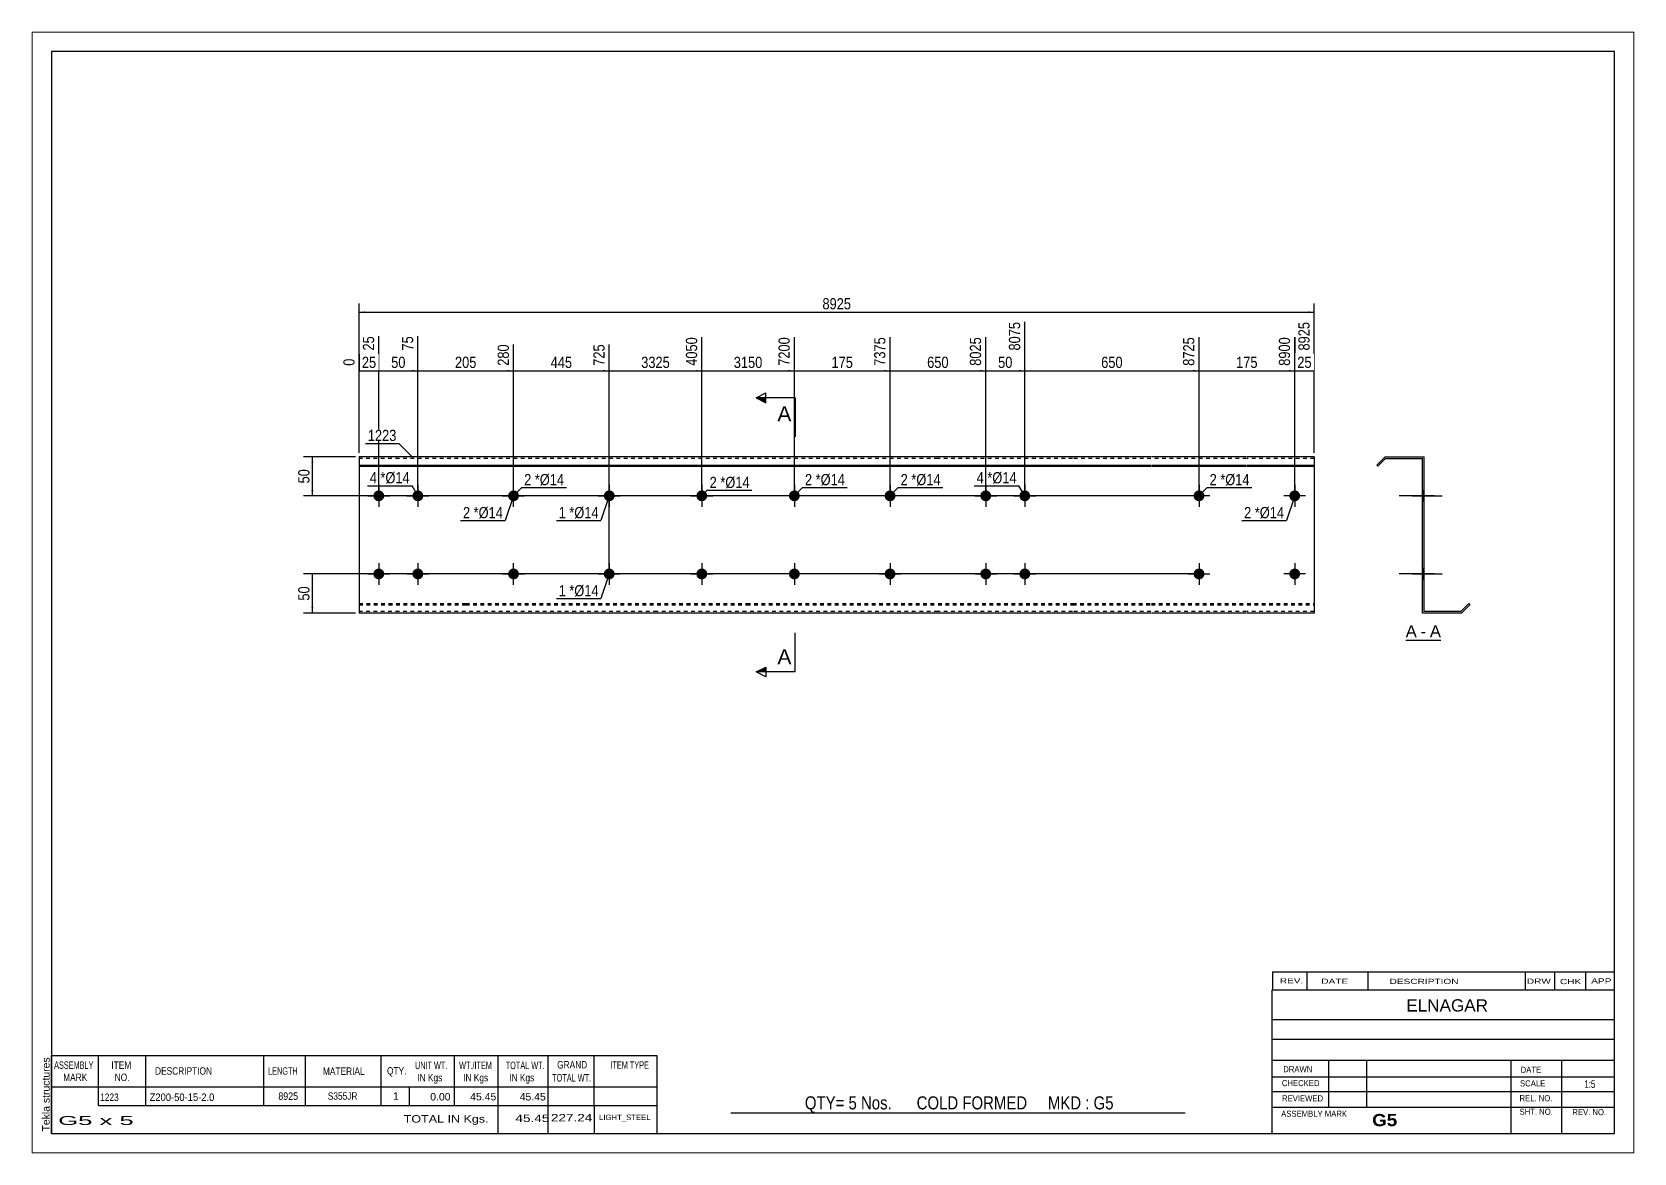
# Paper-space layout 'Layout1' of a CAD drawing. Header units: millimetres. Extents: x 0 to 410, y 0 to 287.
# The model-space entities are those that its viewports show. They can reach past a viewport. Long polylines and large blocks are cut down to what shows.
import ezdxf

# ---------------------------------------------------------------- set-up
doc = ezdxf.new("R2010")
doc.units = ezdxf.units.MM
doc.linetypes.add('DXK_LINE_DOT1', pattern=[1.8814, 0.9407, -0.9407])
doc.layers.add('Viewport layer', color=7, linetype='Continuous', plot=False)
doc.styles.add('Arial', font='ARIAL.TTF', dxfattribs={"height": 0.2})
doc.styles.add('Arial Bold', font='ARIALBD.TTF', dxfattribs={"height": 0.2})
doc.styles.add('Arial Narrow', font='ARIALN.TTF', dxfattribs={"height": 0.2})

# ---------------------------------------------------------------- blocks, each defined once
blk = doc.blocks.new('Unknown-629087593-1718')
at = {"color": 5, "linetype": 'Continuous'}
for p, q in [((321.25, 123.75), (-78.75, 123.75)), ((-78.75, 123.75), (-78.75, -153.25)), ((321.25, -153.25), (321.25, 123.75)), ((-78.75, -153.25), (321.25, -153.25))]:
    blk.add_line(p, q, dxfattribs=at)
at = {"color": 174, "linetype": 'Continuous', "style": 'Arial'}
blk.add_text('Tekla structures', height=1.9102, rotation=90, dxfattribs=at).set_placement((-79.25, -152.75))
blk = doc.blocks.new('Unknown-629087593-12 - 1238')
at = {"color": 7, "linetype": 'Continuous'}
blk.add_line((267.82, -26.95), (276.85, -26.95), dxfattribs=at)
at = {"color": 0, "linetype": 'Continuous'}
blk.add_wipeout([(270.67, -26.2), (270.67, -23), (267.82, -23), (267.82, -26.2)], dxfattribs=at)
blk.add_wipeout([(273.05, -26.2), (273.05, -23), (271.63, -23), (271.63, -26.2)], dxfattribs=at)
at = {"color": 96, "linetype": 'Continuous', "style": 'Arial'}
blk.add_text('A', height=3.06, dxfattribs=at).set_placement((267.82, -26.2))
at = {"color": 0, "linetype": 'Continuous'}
blk.add_wipeout([(276.85, -26.2), (276.85, -23), (274.01, -23), (274.01, -26.2)], dxfattribs=at)
at = {"color": 96, "linetype": 'Continuous', "style": 'Arial'}
for s, p in [('A', (274.01, -26.2)), ('-', (271.63, -26.2))]:
    blk.add_text(s, height=3.06, dxfattribs=at).set_placement(p)
blk = doc.blocks.new('Bolt-629087593-1223 - 1203')
at = {"linetype": 'Continuous'}
blk.add_hatch(color=3, dxfattribs=at).paths.add_polyline_path([(216.33, -10, -1), (213.53, -10, -1)])
at = {"color": 3, "linetype": 'Continuous'}
for p, q in [((214.93, -7.2), (214.93, -12.8)), ((212.13, -10), (217.73, -10))]:
    blk.add_line(p, q, dxfattribs=at)
blk = doc.blocks.new('Part-629087593-1218 - 1203')
at = {"color": 2, "linetype": 'Continuous'}
for p, q in [((0, 20), (0, -20)), ((27.19, 20), (0, 20)), ((0, 17.88), (27.19, 17.88)), ((0, 17.6), (27.19, 17.6)), ((51.68, 20), (27.29, 20)), ((27.29, 17.88), (51.68, 17.88)), ((27.29, 17.6), (51.68, 17.6)), ((76.17, 20), (51.78, 20)), ((51.78, 17.88), (76.17, 17.88)), ((51.78, 17.6), (76.17, 17.6)), ((99.07, 20), (76.27, 20)), ((76.27, 17.88), (99.07, 17.88)), ((76.27, 17.6), (99.07, 17.6)), ((123.56, 20), (99.17, 20)), ((99.17, 17.88), (123.56, 17.88)), ((99.17, 17.6), (123.56, 17.6)), ((148.05, 20), (123.66, 20)), ((123.66, 17.88), (148.05, 17.88)), ((123.66, 17.6), (148.05, 17.6)), ((182.53, 20), (148.15, 20)), ((148.15, 17.88), (182.53, 17.88)), ((148.15, 17.6), (182.53, 17.6)), ((202.63, 20), (182.63, 20)), ((182.63, 17.88), (202.63, 17.88)), ((182.63, 17.6), (202.63, 17.6)), ((227.12, 20), (202.73, 20)), ((202.73, 17.88), (227.12, 17.88)), ((202.73, 17.6), (227.12, 17.6)), ((244.42, 20), (227.22, 20)), ((227.22, 17.88), (244.42, 17.88)), ((227.22, 17.6), (244.42, 17.6)), ((244.42, 20), (244.42, -20)), ((27.19, -20), (0, -20)), ((51.68, -20), (27.29, -20)), ((76.17, -20), (51.78, -20)), ((99.07, -20), (76.27, -20)), ((123.56, -20), (99.17, -20)), ((148.05, -20), (123.66, -20)), ((182.53, -20), (148.15, -20)), ((202.63, -20), (182.63, -20)), ((227.12, -20), (202.73, -20)), ((244.42, -20), (227.22, -20))]:
    blk.add_line(p, q, dxfattribs=at)
at = {"color": 7, "linetype": 'DXK_LINE_DOT1'}
for p, q in [((27.19, 19.6), (0, 19.6)), ((51.68, 19.6), (27.29, 19.6)), ((76.17, 19.6), (51.78, 19.6)), ((99.07, 19.6), (76.27, 19.6)), ((123.56, 19.6), (99.17, 19.6)), ((148.05, 19.6), (123.66, 19.6)), ((182.53, 19.6), (148.15, 19.6)), ((202.63, 19.6), (182.63, 19.6)), ((227.12, 19.6), (202.73, 19.6)), ((244.42, 19.6), (227.22, 19.6)), ((0, -17.6), (27.19, -17.6)), ((0, -17.88), (27.19, -17.88)), ((27.19, -19.6), (0, -19.6)), ((27.29, -17.6), (51.68, -17.6)), ((27.29, -17.88), (51.68, -17.88)), ((51.68, -19.6), (27.29, -19.6)), ((51.78, -17.6), (76.17, -17.6)), ((51.78, -17.88), (76.17, -17.88)), ((76.17, -19.6), (51.78, -19.6)), ((76.27, -17.6), (99.07, -17.6)), ((76.27, -17.88), (99.07, -17.88)), ((99.07, -19.6), (76.27, -19.6)), ((99.17, -17.6), (123.56, -17.6)), ((99.17, -17.88), (123.56, -17.88)), ((123.56, -19.6), (99.17, -19.6)), ((123.66, -17.6), (148.05, -17.6)), ((123.66, -17.88), (148.05, -17.88)), ((148.05, -19.6), (123.66, -19.6)), ((148.15, -17.6), (182.53, -17.6)), ((148.15, -17.88), (182.53, -17.88)), ((182.53, -19.6), (148.15, -19.6)), ((182.63, -17.6), (202.63, -17.6)), ((182.63, -17.88), (202.63, -17.88)), ((202.63, -19.6), (182.63, -19.6)), ((202.73, -17.6), (227.12, -17.6)), ((202.73, -17.88), (227.12, -17.88)), ((227.12, -19.6), (202.73, -19.6)), ((227.22, -17.6), (244.42, -17.6)), ((227.22, -17.88), (244.42, -17.88)), ((244.42, -19.6), (227.22, -19.6))]:
    blk.add_line(p, q, dxfattribs=at)
blk = doc.blocks.new('Bolt-629087593-1219 - 1203')
at = {"linetype": 'Continuous'}
for points in [[(112.76, 10, -1), (109.96, 10, -1)], [(112.76, -10, -1), (109.96, -10, -1)]]:
    blk.add_hatch(color=3, dxfattribs=at).paths.add_polyline_path(points)
at = {"color": 3, "linetype": 'Continuous'}
for p, q in [((111.36, 12.8), (111.36, 7.2)), ((114.16, 10), (108.56, 10)), ((111.36, -7.2), (111.36, -12.8)), ((114.16, -10), (108.56, -10))]:
    blk.add_line(p, q, dxfattribs=at)
blk = doc.blocks.new('Bolt-629087593-1220 - 1203')
at = {"linetype": 'Continuous'}
for points in [[(240.82, 10, -1), (238.02, 10, -1)], [(240.82, -10, -1), (238.02, -10, -1)]]:
    blk.add_hatch(color=3, dxfattribs=at).paths.add_polyline_path(points)
at = {"color": 3, "linetype": 'Continuous'}
for p, q in [((239.42, 12.8), (239.42, 7.2)), ((242.22, 10), (236.62, 10)), ((239.42, -7.2), (239.42, -12.8)), ((242.22, -10), (236.62, -10))]:
    blk.add_line(p, q, dxfattribs=at)
blk = doc.blocks.new('Bolt-629087593-1221 - 1203')
at = {"linetype": 'Continuous'}
for points in [[(161.74, 10, -1), (158.94, 10, -1)], [(171.74, 10, -1), (168.94, 10, -1)], [(161.74, -10, -1), (158.94, -10, -1)], [(171.74, -10, -1), (168.94, -10, -1)]]:
    blk.add_hatch(color=3, dxfattribs=at).paths.add_polyline_path(points)
at = {"color": 3, "linetype": 'Continuous'}
for p, q in [((160.34, 12.8), (160.34, 7.2)), ((170.34, 12.8), (170.34, 7.2)), ((157.54, 10), (163.14, 10)), ((167.54, 10), (173.14, 10)), ((160.34, -7.2), (160.34, -12.8)), ((170.34, -7.2), (170.34, -12.8)), ((157.54, -10), (163.14, -10)), ((167.54, -10), (173.14, -10))]:
    blk.add_line(p, q, dxfattribs=at)
blk = doc.blocks.new('Bolt-629087593-1222 - 1203')
at = {"linetype": 'Continuous'}
blk.add_hatch(color=3, dxfattribs=at).paths.add_polyline_path([(137.25, -10, -1), (134.45, -10, -1)])
at = {"color": 3, "linetype": 'Continuous'}
for p, q in [((135.85, -7.2), (135.85, -12.8)), ((133.05, -10), (138.65, -10))]:
    blk.add_line(p, q, dxfattribs=at)
blk = doc.blocks.new('Bolt-629087593-1224 - 1203')
at = {"linetype": 'Continuous'}
blk.add_hatch(color=3, dxfattribs=at).paths.add_polyline_path([(216.33, 10, -1), (213.53, 10, -1)])
at = {"color": 3, "linetype": 'Continuous'}
for p, q in [((214.93, 12.8), (214.93, 7.2)), ((217.73, 10), (212.13, 10))]:
    blk.add_line(p, q, dxfattribs=at)
blk = doc.blocks.new('Bolt-629087593-1225 - 1203')
at = {"linetype": 'Continuous'}
blk.add_hatch(color=3, dxfattribs=at).paths.add_polyline_path([(137.25, 10, -1), (134.45, 10, -1)])
at = {"color": 3, "linetype": 'Continuous'}
for p, q in [((135.85, 12.8), (135.85, 7.2)), ((138.65, 10), (133.05, 10))]:
    blk.add_line(p, q, dxfattribs=at)
blk = doc.blocks.new('Bolt-629087593-1226 - 1203')
at = {"linetype": 'Continuous'}
for points in [[(89.07, 10, -1), (86.27, 10, -1)], [(89.07, -10, -1), (86.27, -10, -1)]]:
    blk.add_hatch(color=3, dxfattribs=at).paths.add_polyline_path(points)
at = {"color": 3, "linetype": 'Continuous'}
for p, q in [((87.67, 12.8), (87.67, 7.2)), ((84.87, 10), (90.47, 10)), ((87.67, -7.2), (87.67, -12.8)), ((84.87, -10), (90.47, -10))]:
    blk.add_line(p, q, dxfattribs=at)
blk = doc.blocks.new('Bolt-629087593-1227 - 1203')
at = {"linetype": 'Continuous'}
for points in [[(6.4, 10, -1), (3.6, 10, -1)], [(16.4, 10, -1), (13.6, 10, -1)], [(6.4, -10, -1), (3.6, -10, -1)], [(16.4, -10, -1), (13.6, -10, -1)]]:
    blk.add_hatch(color=3, dxfattribs=at).paths.add_polyline_path(points)
at = {"color": 3, "linetype": 'Continuous'}
for p, q in [((5, 12.8), (5, 7.2)), ((15, 12.8), (15, 7.2)), ((2.2, 10), (7.8, 10)), ((12.2, 10), (17.8, 10)), ((5, -7.2), (5, -12.8)), ((15, -7.2), (15, -12.8)), ((2.2, -10), (7.8, -10)), ((12.2, -10), (17.8, -10))]:
    blk.add_line(p, q, dxfattribs=at)
blk = doc.blocks.new('Bolt-629087593-1228 - 1203')
at = {"linetype": 'Continuous'}
blk.add_hatch(color=3, dxfattribs=at).paths.add_polyline_path([(65.38, -10, -1), (62.58, -10, -1)])
at = {"color": 3, "linetype": 'Continuous'}
for p, q in [((63.98, -7.2), (63.98, -12.8)), ((61.18, -10), (66.78, -10))]:
    blk.add_line(p, q, dxfattribs=at)
blk = doc.blocks.new('Bolt-629087593-1229 - 1203')
at = {"linetype": 'Continuous'}
for points in [[(38.09, 10, -1), (40.89, 10, -1)], [(38.09, -10, -1), (40.89, -10, -1)]]:
    blk.add_hatch(color=3, dxfattribs=at).paths.add_polyline_path(points)
at = {"color": 3, "linetype": 'Continuous'}
for p, q in [((39.49, 7.2), (39.49, 12.8)), ((36.69, 10), (42.29, 10)), ((39.49, -12.8), (39.49, -7.2)), ((36.69, -10), (42.29, -10))]:
    blk.add_line(p, q, dxfattribs=at)
blk = doc.blocks.new('Bolt-629087593-1230 - 1203')
at = {"linetype": 'Continuous'}
blk.add_hatch(color=3, dxfattribs=at).paths.add_polyline_path([(65.38, 10, -1), (62.58, 10, -1)])
at = {"color": 3, "linetype": 'Continuous'}
for p, q in [((63.98, 12.8), (63.98, 7.2)), ((61.18, 10), (66.78, 10))]:
    blk.add_line(p, q, dxfattribs=at)
blk = doc.blocks.new('Bolt-629087593-1231 - 1203')
at = {"linetype": 'Continuous'}
for points in [[(38.09, 10, -1), (40.89, 10, -1)], [(38.09, -10, -1), (40.89, -10, -1)]]:
    blk.add_hatch(color=3, dxfattribs=at).paths.add_polyline_path(points)
at = {"color": 3, "linetype": 'Continuous'}
for p, q in [((39.49, 7.2), (39.49, 12.8)), ((36.69, 10), (42.29, 10)), ((39.49, -12.8), (39.49, -7.2)), ((36.69, -10), (42.29, -10))]:
    blk.add_line(p, q, dxfattribs=at)
blk = doc.blocks.new('Part-629087593-1240 - 1238')
at = {"color": 2, "linetype": 'Continuous'}
for p, q in [((262.54, 20), (260.42, 17.88)), ((260.42, 17.88), (260.7, 17.6)), ((260.7, 17.6), (262.7, 19.6)), ((262.54, 20), (272.54, 20)), ((262.7, 19.6), (272.14, 19.6)), ((272.14, -20), (272.14, 19.6)), ((272.54, -19.6), (272.54, 20)), ((282.14, -20), (272.14, -20)), ((281.97, -19.6), (272.54, -19.6)), ((281.97, -19.6), (283.97, -17.6)), ((284.26, -17.88), (282.14, -20)), ((283.97, -17.6), (284.26, -17.88))]:
    blk.add_line(p, q, dxfattribs=at)
blk = doc.blocks.new('Bolt-629087593-1241 - 1238')
at = {"linetype": 'Continuous'}
for points in [[(272.54, 8.6), (272.54, 11.4), (272.14, 11.4), (272.14, 8.6)], [(272.54, -11.4), (272.54, -8.6), (272.14, -8.6), (272.14, -11.4)]]:
    blk.add_hatch(color=3, dxfattribs=at).paths.add_polyline_path(points)
at = {"color": 3, "linetype": 'Continuous'}
for p, q in [((274.14, 10), (267.54, 10)), ((272.54, 11.4), (272.14, 11.4)), ((272.54, 8.6), (272.14, 8.6)), ((274.14, -10), (267.54, -10)), ((272.54, -8.6), (272.14, -8.6)), ((272.54, -11.4), (272.14, -11.4))]:
    blk.add_line(p, q, dxfattribs=at)
blk = doc.blocks.new('Bolt-629087593-1242 - 1238')
at = {"linetype": 'Continuous'}
for points in [[(272.54, 8.6), (272.54, 11.4), (272.14, 11.4), (272.14, 8.6)], [(272.54, -11.4), (272.54, -8.6), (272.14, -8.6), (272.14, -11.4)]]:
    blk.add_hatch(color=3, dxfattribs=at).paths.add_polyline_path(points)
at = {"color": 3, "linetype": 'Continuous'}
for p, q in [((274.14, 10), (267.54, 10)), ((272.54, 11.4), (272.14, 11.4)), ((272.54, 8.6), (272.14, 8.6)), ((274.14, -10), (267.54, -10)), ((272.54, -8.6), (272.14, -8.6)), ((272.54, -11.4), (272.14, -11.4))]:
    blk.add_line(p, q, dxfattribs=at)
blk = doc.blocks.new('Bolt-629087593-1243 - 1238')
at = {"linetype": 'Continuous'}
for points in [[(272.54, 8.6), (272.54, 11.4), (272.14, 11.4), (272.14, 8.6)], [(272.54, 8.6), (272.54, 11.4), (272.14, 11.4), (272.14, 8.6)], [(272.54, -11.4), (272.54, -8.6), (272.14, -8.6), (272.14, -11.4)], [(272.54, -11.4), (272.54, -8.6), (272.14, -8.6), (272.14, -11.4)]]:
    blk.add_hatch(color=3, dxfattribs=at).paths.add_polyline_path(points)
at = {"color": 3, "linetype": 'Continuous'}
for p, q in [((269.54, 10), (277.14, 10)), ((269.54, 10), (277.14, 10)), ((272.14, 11.4), (272.54, 11.4)), ((272.14, 11.4), (272.54, 11.4)), ((272.14, 8.6), (272.54, 8.6)), ((272.14, 8.6), (272.54, 8.6)), ((269.54, -10), (277.14, -10)), ((269.54, -10), (277.14, -10)), ((272.14, -8.6), (272.54, -8.6)), ((272.14, -8.6), (272.54, -8.6)), ((272.14, -11.4), (272.54, -11.4)), ((272.14, -11.4), (272.54, -11.4))]:
    blk.add_line(p, q, dxfattribs=at)
blk = doc.blocks.new('Bolt-629087593-1244 - 1238')
at = {"linetype": 'Continuous'}
blk.add_hatch(color=3, dxfattribs=at).paths.add_polyline_path([(272.54, -11.4), (272.54, -8.6), (272.14, -8.6), (272.14, -11.4)])
at = {"color": 3, "linetype": 'Continuous'}
for p, q in [((270.24, -10), (276.84, -10)), ((272.14, -8.6), (272.54, -8.6)), ((272.14, -11.4), (272.54, -11.4))]:
    blk.add_line(p, q, dxfattribs=at)
blk = doc.blocks.new('Bolt-629087593-1245 - 1238')
at = {"linetype": 'Continuous'}
blk.add_hatch(color=3, dxfattribs=at).paths.add_polyline_path([(272.54, -11.4), (272.54, -8.6), (272.14, -8.6), (272.14, -11.4)])
at = {"color": 3, "linetype": 'Continuous'}
for p, q in [((270.24, -10), (276.84, -10)), ((272.14, -8.6), (272.54, -8.6)), ((272.14, -11.4), (272.54, -11.4))]:
    blk.add_line(p, q, dxfattribs=at)
blk = doc.blocks.new('Bolt-629087593-1246 - 1238')
at = {"linetype": 'Continuous'}
blk.add_hatch(color=3, dxfattribs=at).paths.add_polyline_path([(272.54, 8.6), (272.54, 11.4), (272.14, 11.4), (272.14, 8.6)])
at = {"color": 3, "linetype": 'Continuous'}
for p, q in [((274.14, 10), (267.54, 10)), ((272.54, 11.4), (272.14, 11.4)), ((272.54, 8.6), (272.14, 8.6))]:
    blk.add_line(p, q, dxfattribs=at)
blk = doc.blocks.new('Bolt-629087593-1247 - 1238')
at = {"linetype": 'Continuous'}
blk.add_hatch(color=3, dxfattribs=at).paths.add_polyline_path([(272.54, 8.6), (272.54, 11.4), (272.14, 11.4), (272.14, 8.6)])
at = {"color": 3, "linetype": 'Continuous'}
for p, q in [((274.14, 10), (267.54, 10)), ((272.54, 11.4), (272.14, 11.4)), ((272.54, 8.6), (272.14, 8.6))]:
    blk.add_line(p, q, dxfattribs=at)
blk = doc.blocks.new('Bolt-629087593-1248 - 1238')
at = {"linetype": 'Continuous'}
for points in [[(272.54, 8.6), (272.54, 11.4), (272.14, 11.4), (272.14, 8.6)], [(272.54, -11.4), (272.54, -8.6), (272.14, -8.6), (272.14, -11.4)]]:
    blk.add_hatch(color=3, dxfattribs=at).paths.add_polyline_path(points)
at = {"color": 3, "linetype": 'Continuous'}
for p, q in [((272.14, 11.4), (272.54, 11.4)), ((272.14, 10), (276.54, 10)), ((272.14, 8.6), (272.54, 8.6)), ((272.14, -8.6), (272.54, -8.6)), ((272.14, -10), (276.54, -10)), ((272.14, -11.4), (272.54, -11.4))]:
    blk.add_line(p, q, dxfattribs=at)
blk = doc.blocks.new('Bolt-629087593-1249 - 1238')
at = {"linetype": 'Continuous'}
for points in [[(272.54, 8.6), (272.54, 11.4), (272.14, 11.4), (272.14, 8.6)], [(272.54, 8.6), (272.54, 11.4), (272.14, 11.4), (272.14, 8.6)], [(272.54, -11.4), (272.54, -8.6), (272.14, -8.6), (272.14, -11.4)], [(272.54, -11.4), (272.54, -8.6), (272.14, -8.6), (272.14, -11.4)]]:
    blk.add_hatch(color=3, dxfattribs=at).paths.add_polyline_path(points)
at = {"color": 3, "linetype": 'Continuous'}
for p, q in [((269.54, 10), (277.14, 10)), ((269.54, 10), (277.14, 10)), ((272.14, 11.4), (272.54, 11.4)), ((272.14, 11.4), (272.54, 11.4)), ((272.14, 8.6), (272.54, 8.6)), ((272.14, 8.6), (272.54, 8.6)), ((269.54, -10), (277.14, -10)), ((269.54, -10), (277.14, -10)), ((272.14, -8.6), (272.54, -8.6)), ((272.14, -8.6), (272.54, -8.6)), ((272.14, -11.4), (272.54, -11.4)), ((272.14, -11.4), (272.54, -11.4))]:
    blk.add_line(p, q, dxfattribs=at)
blk = doc.blocks.new('Bolt-629087593-1250 - 1238')
at = {"linetype": 'Continuous'}
blk.add_hatch(color=3, dxfattribs=at).paths.add_polyline_path([(272.54, -11.4), (272.54, -8.6), (272.14, -8.6), (272.14, -11.4)])
at = {"color": 3, "linetype": 'Continuous'}
for p, q in [((270.24, -10), (276.84, -10)), ((272.14, -8.6), (272.54, -8.6)), ((272.14, -11.4), (272.54, -11.4))]:
    blk.add_line(p, q, dxfattribs=at)
blk = doc.blocks.new('Bolt-629087593-1251 - 1238')
at = {"linetype": 'Continuous'}
for points in [[(272.14, 11.4), (272.14, 8.6), (272.54, 8.6), (272.54, 11.4)], [(272.14, -8.6), (272.14, -11.4), (272.54, -11.4), (272.54, -8.6)]]:
    blk.add_hatch(color=3, dxfattribs=at).paths.add_polyline_path(points)
at = {"color": 3, "linetype": 'Continuous'}
for p, q in [((275.14, 10), (267.54, 10)), ((272.54, 11.4), (272.14, 11.4)), ((272.54, 8.6), (272.14, 8.6)), ((275.14, -10), (267.54, -10)), ((272.54, -8.6), (272.14, -8.6)), ((272.54, -11.4), (272.14, -11.4))]:
    blk.add_line(p, q, dxfattribs=at)
blk = doc.blocks.new('Bolt-629087593-1252 - 1238')
at = {"linetype": 'Continuous'}
blk.add_hatch(color=3, dxfattribs=at).paths.add_polyline_path([(272.54, 8.6), (272.54, 11.4), (272.14, 11.4), (272.14, 8.6)])
at = {"color": 3, "linetype": 'Continuous'}
for p, q in [((270.54, 10), (277.14, 10)), ((272.14, 11.4), (272.54, 11.4)), ((272.14, 8.6), (272.54, 8.6))]:
    blk.add_line(p, q, dxfattribs=at)
blk = doc.blocks.new('Bolt-629087593-1253 - 1238')
at = {"linetype": 'Continuous'}
for points in [[(272.14, 11.4), (272.14, 8.6), (272.54, 8.6), (272.54, 11.4)], [(272.14, -8.6), (272.14, -11.4), (272.54, -11.4), (272.54, -8.6)]]:
    blk.add_hatch(color=3, dxfattribs=at).paths.add_polyline_path(points)
at = {"color": 3, "linetype": 'Continuous'}
for p, q in [((273.74, 10), (266.14, 10)), ((272.54, 11.4), (272.14, 11.4)), ((272.54, 8.6), (272.14, 8.6)), ((273.74, -10), (266.14, -10)), ((272.54, -8.6), (272.14, -8.6)), ((272.54, -11.4), (272.14, -11.4))]:
    blk.add_line(p, q, dxfattribs=at)
blk = doc.blocks.new('StraightDimension-629087593-1279 - 1203')
at = {"linetype": 'Continuous'}
blk.add_hatch(color=7, dxfattribs=at).paths.add_polyline_path([(13.5, 42.25), (15, 42), (13.5, 41.75)])
at = {"color": 7, "linetype": 'Continuous'}
for p, q in [((5, 11), (5, 50.86)), ((15, 11), (15, 50.86)), ((5, 42), (15, 42))]:
    blk.add_line(p, q, dxfattribs=at)
at = {"color": 0}
blk.add_wipeout([(12.43, 42.15), (12.43, 46.35), (7.57, 46.35), (7.57, 42.15)], dxfattribs=at)
at = {"color": 0, "linetype": 'Continuous'}
blk.add_wipeout([(14.4, 51.46), (10.2, 51.46), (10.2, 46.6), (14.4, 46.6)], dxfattribs=at)
at = {"color": 3, "linetype": 'Continuous', "style": 'Arial Narrow'}
blk.add_text('75', height=2.863, rotation=90.0002, dxfattribs=at).set_placement((13.8, 47.2))
at = {"color": 3, "style": 'Arial Narrow'}
blk.add_text('50', height=2.863, dxfattribs=at).set_placement((8.17, 42.75))
blk = doc.blocks.new('StraightDimension-629087593-1280 - 1203')
at = {"linetype": 'Continuous'}
blk.add_hatch(color=7, dxfattribs=at).paths.add_polyline_path([(3.5, 42.25), (5, 42), (3.5, 41.75)])
at = {"color": 7, "linetype": 'Continuous'}
for p, q in [((5, 11), (5, 50.86)), ((0, 21), (0, 45.13)), ((0, 42), (5, 42))]:
    blk.add_line(p, q, dxfattribs=at)
at = {"color": 0}
blk.add_wipeout([(4.93, 42.15), (4.93, 46.35), (0.07, 46.35), (0.07, 42.15)], dxfattribs=at)
at = {"color": 0, "linetype": 'Continuous'}
blk.add_wipeout([(4.4, 51.46), (0.2, 51.46), (0.2, 46.6), (4.4, 46.6)], dxfattribs=at)
blk.add_wipeout([(-0.6, 45.73), (-4.8, 45.73), (-4.8, 42.7), (-0.6, 42.7)], dxfattribs=at)
at = {"color": 3, "linetype": 'Continuous', "style": 'Arial Narrow'}
for s, height, p in [('25', 2.863, (3.8, 47.2)), ('0', 2.86, (-1.2, 43.3))]:
    blk.add_text(s, height=height, rotation=90.0002, dxfattribs=at).set_placement(p)
at = {"color": 3, "style": 'Arial Narrow'}
blk.add_text('25', height=2.863, dxfattribs=at).set_placement((0.67, 42.75))
blk = doc.blocks.new('StraightDimension-629087593-1354 - 1203')
at = {"linetype": 'Continuous'}
for points in [[(1.5, 56.75), (0, 57), (1.5, 57.25)], [(242.92, 57.25), (244.42, 57), (242.92, 56.75)]]:
    blk.add_hatch(color=7, dxfattribs=at).paths.add_polyline_path(points)
at = {"color": 7, "linetype": 'Continuous'}
for p, q in [((0, 21), (0, 59.25)), ((244.42, 21), (244.42, 59.25)), ((0, 57), (244.42, 57))]:
    blk.add_line(p, q, dxfattribs=at)
at = {"color": 0}
blk.add_wipeout([(126.46, 57.15), (126.46, 61.35), (117.95, 61.35), (117.95, 57.15)], dxfattribs=at)
at = {"color": 3, "style": 'Arial Narrow'}
blk.add_text('8925', height=2.863, dxfattribs=at).set_placement((118.55, 57.75))
blk = doc.blocks.new('StraightDimension-629087593-1271 - 1203')
at = {"linetype": 'Continuous'}
blk.add_hatch(color=7, dxfattribs=at).paths.add_polyline_path([(213.43, 42.25), (214.93, 42), (213.43, 41.75)])
at = {"color": 7, "linetype": 'Continuous'}
for p, q in [((170.34, 11), (170.34, 54.51)), ((214.93, 11), (214.93, 50.61)), ((170.34, 42), (214.93, 42))]:
    blk.add_line(p, q, dxfattribs=at)
at = {"color": 0, "linetype": 'Continuous'}
blk.add_wipeout([(214.33, 51.21), (210.13, 51.21), (210.13, 42.7), (214.33, 42.7)], dxfattribs=at)
at = {"color": 0}
blk.add_wipeout([(195.98, 42.15), (195.98, 46.35), (189.29, 46.35), (189.29, 42.15)], dxfattribs=at)
at = {"color": 3, "linetype": 'Continuous', "style": 'Arial Narrow'}
blk.add_text('8725', height=2.863, rotation=90.0002, dxfattribs=at).set_placement((213.73, 43.3))
at = {"color": 3, "style": 'Arial Narrow'}
blk.add_text('650', height=2.863, dxfattribs=at).set_placement((189.89, 42.75))
blk = doc.blocks.new('StraightDimension-629087593-1326 - 1203')
at = {"linetype": 'Continuous'}
for points in [[(-12.25, 18.5), (-12, 20), (-11.75, 18.5)], [(-11.75, 11.5), (-12, 10), (-12.25, 11.5)]]:
    blk.add_hatch(color=7, dxfattribs=at).paths.add_polyline_path(points)
at = {"color": 7, "linetype": 'Continuous'}
for p, q in [((-1, 20), (-14.25, 20)), ((-12, 10), (-12, 20)), ((213.93, 10), (-14.25, 10))]:
    blk.add_line(p, q, dxfattribs=at)
at = {"color": 0}
blk.add_wipeout([(-12.15, 17.43), (-16.35, 17.43), (-16.35, 12.57), (-12.15, 12.57)], dxfattribs=at)
at = {"color": 3, "style": 'Arial Narrow'}
blk.add_text('50', height=2.863, rotation=90.0002, dxfattribs=at).set_placement((-12.75, 13.17))
blk = doc.blocks.new('StraightDimension-629087593-1269 - 1203')
at = {"linetype": 'Continuous'}
blk.add_hatch(color=7, dxfattribs=at).paths.add_polyline_path([(242.92, 42.25), (244.42, 42), (242.92, 41.75)])
at = {"color": 7, "linetype": 'Continuous'}
for p, q in [((244.42, 21), (244.42, 54.51)), ((239.42, 11), (239.42, 50.61)), ((239.42, 42), (244.42, 42))]:
    blk.add_line(p, q, dxfattribs=at)
at = {"color": 0}
blk.add_wipeout([(244.34, 42.15), (244.34, 46.35), (239.49, 46.35), (239.49, 42.15)], dxfattribs=at)
at = {"color": 0, "linetype": 'Continuous'}
blk.add_wipeout([(243.82, 55.11), (239.62, 55.11), (239.62, 46.6), (243.82, 46.6)], dxfattribs=at)
at = {"color": 3, "linetype": 'Continuous', "style": 'Arial Narrow'}
blk.add_text('8925', height=2.863, rotation=90.0002, dxfattribs=at).set_placement((243.22, 47.2))
at = {"color": 3, "style": 'Arial Narrow'}
blk.add_text('25', height=2.863, dxfattribs=at).set_placement((240.09, 42.75))
blk = doc.blocks.new('StraightDimension-629087593-1270 - 1203')
at = {"linetype": 'Continuous'}
blk.add_hatch(color=7, dxfattribs=at).paths.add_polyline_path([(237.92, 42.25), (239.42, 42), (237.92, 41.75)])
at = {"color": 7, "linetype": 'Continuous'}
for p, q in [((214.93, 11), (214.93, 50.61)), ((239.42, 11), (239.42, 50.61)), ((214.93, 42), (239.42, 42))]:
    blk.add_line(p, q, dxfattribs=at)
at = {"color": 0, "linetype": 'Continuous'}
blk.add_wipeout([(238.82, 51.21), (234.62, 51.21), (234.62, 42.7), (238.82, 42.7)], dxfattribs=at)
at = {"color": 0}
blk.add_wipeout([(230.51, 42.15), (230.51, 46.35), (223.83, 46.35), (223.83, 42.15)], dxfattribs=at)
at = {"color": 3, "linetype": 'Continuous', "style": 'Arial Narrow'}
blk.add_text('8900', height=2.863, rotation=90.0002, dxfattribs=at).set_placement((238.22, 43.3))
at = {"color": 3, "style": 'Arial Narrow'}
blk.add_text('175', height=2.863, dxfattribs=at).set_placement((224.43, 42.75))
blk = doc.blocks.new('StraightDimension-629087593-1272 - 1203')
at = {"linetype": 'Continuous'}
blk.add_hatch(color=7, dxfattribs=at).paths.add_polyline_path([(168.84, 42.25), (170.34, 42), (168.84, 41.75)])
at = {"color": 7, "linetype": 'Continuous'}
for p, q in [((170.34, 11), (170.34, 54.51)), ((160.34, 11), (160.34, 50.61)), ((160.34, 42), (170.34, 42))]:
    blk.add_line(p, q, dxfattribs=at)
at = {"color": 0}
blk.add_wipeout([(167.77, 42.15), (167.77, 46.35), (162.91, 46.35), (162.91, 42.15)], dxfattribs=at)
at = {"color": 0, "linetype": 'Continuous'}
blk.add_wipeout([(169.74, 55.11), (165.54, 55.11), (165.54, 46.6), (169.74, 46.6)], dxfattribs=at)
at = {"color": 3, "linetype": 'Continuous', "style": 'Arial Narrow'}
blk.add_text('8075', height=2.863, rotation=90.0002, dxfattribs=at).set_placement((169.14, 47.2))
at = {"color": 3, "style": 'Arial Narrow'}
blk.add_text('50', height=2.863, dxfattribs=at).set_placement((163.51, 42.75))
blk = doc.blocks.new('StraightDimension-629087593-1273 - 1203')
at = {"linetype": 'Continuous'}
blk.add_hatch(color=7, dxfattribs=at).paths.add_polyline_path([(158.84, 42.25), (160.34, 42), (158.84, 41.75)])
at = {"color": 7, "linetype": 'Continuous'}
for p, q in [((135.85, 11), (135.85, 50.61)), ((160.34, 11), (160.34, 50.61)), ((135.85, 42), (160.34, 42))]:
    blk.add_line(p, q, dxfattribs=at)
at = {"color": 0, "linetype": 'Continuous'}
blk.add_wipeout([(159.74, 51.21), (155.54, 51.21), (155.54, 42.7), (159.74, 42.7)], dxfattribs=at)
at = {"color": 0}
blk.add_wipeout([(151.44, 42.15), (151.44, 46.35), (144.75, 46.35), (144.75, 42.15)], dxfattribs=at)
at = {"color": 3, "linetype": 'Continuous', "style": 'Arial Narrow'}
blk.add_text('8025', height=2.863, rotation=90.0002, dxfattribs=at).set_placement((159.14, 43.3))
at = {"color": 3, "style": 'Arial Narrow'}
blk.add_text('650', height=2.863, dxfattribs=at).set_placement((145.35, 42.75))
blk = doc.blocks.new('StraightDimension-629087593-1274 - 1203')
at = {"linetype": 'Continuous'}
blk.add_hatch(color=7, dxfattribs=at).paths.add_polyline_path([(134.35, 42.25), (135.85, 42), (134.35, 41.75)])
at = {"color": 7, "linetype": 'Continuous'}
for p, q in [((111.36, 11), (111.36, 50.61)), ((135.85, 11), (135.85, 50.61)), ((111.36, 42), (135.85, 42))]:
    blk.add_line(p, q, dxfattribs=at)
at = {"color": 0, "linetype": 'Continuous'}
blk.add_wipeout([(135.25, 51.21), (131.05, 51.21), (131.05, 42.7), (135.25, 42.7)], dxfattribs=at)
at = {"color": 0}
blk.add_wipeout([(126.95, 42.15), (126.95, 46.35), (120.27, 46.35), (120.27, 42.15)], dxfattribs=at)
at = {"color": 3, "linetype": 'Continuous', "style": 'Arial Narrow'}
blk.add_text('7375', height=2.863, rotation=90.0002, dxfattribs=at).set_placement((134.65, 43.3))
at = {"color": 3, "style": 'Arial Narrow'}
blk.add_text('175', height=2.863, dxfattribs=at).set_placement((120.87, 42.75))
blk = doc.blocks.new('StraightDimension-629087593-1340 - 1203')
at = {"linetype": 'Continuous'}
for points in [[(-12.25, -11.5), (-12, -10), (-11.75, -11.5)], [(-11.75, -18.5), (-12, -20), (-12.25, -18.5)]]:
    blk.add_hatch(color=7, dxfattribs=at).paths.add_polyline_path(points)
at = {"color": 7, "linetype": 'Continuous'}
for p, q in [((213.93, -10), (-14.25, -10)), ((-12, -20), (-12, -10)), ((-1, -20), (-14.25, -20))]:
    blk.add_line(p, q, dxfattribs=at)
at = {"color": 0}
blk.add_wipeout([(-12.15, -12.57), (-16.35, -12.57), (-16.35, -17.43), (-12.15, -17.43)], dxfattribs=at)
at = {"color": 3, "style": 'Arial Narrow'}
blk.add_text('50', height=2.863, rotation=90.0002, dxfattribs=at).set_placement((-12.75, -16.83))
blk = doc.blocks.new('StraightDimension-629087593-1275 - 1203')
at = {"linetype": 'Continuous'}
blk.add_hatch(color=7, dxfattribs=at).paths.add_polyline_path([(109.86, 42.25), (111.36, 42), (109.86, 41.75)])
at = {"color": 7, "linetype": 'Continuous'}
for p, q in [((87.67, 11), (87.67, 50.61)), ((111.36, 11), (111.36, 50.61)), ((87.67, 42), (111.36, 42))]:
    blk.add_line(p, q, dxfattribs=at)
at = {"color": 0, "linetype": 'Continuous'}
blk.add_wipeout([(110.76, 51.21), (106.56, 51.21), (106.56, 42.7), (110.76, 42.7)], dxfattribs=at)
at = {"color": 0}
blk.add_wipeout([(103.77, 42.15), (103.77, 46.35), (95.26, 46.35), (95.26, 42.15)], dxfattribs=at)
at = {"color": 3, "linetype": 'Continuous', "style": 'Arial Narrow'}
blk.add_text('7200', height=2.863, rotation=90.0002, dxfattribs=at).set_placement((110.16, 43.3))
at = {"color": 3, "style": 'Arial Narrow'}
blk.add_text('3150', height=2.863, dxfattribs=at).set_placement((95.86, 42.75))
blk = doc.blocks.new('StraightDimension-629087593-1276 - 1203')
at = {"linetype": 'Continuous'}
blk.add_hatch(color=7, dxfattribs=at).paths.add_polyline_path([(86.17, 42.25), (87.67, 42), (86.17, 41.75)])
at = {"color": 7, "linetype": 'Continuous'}
for p, q in [((87.67, 11), (87.67, 50.61)), ((63.98, -9), (63.98, 48.78)), ((63.98, 42), (87.67, 42))]:
    blk.add_line(p, q, dxfattribs=at)
at = {"color": 0, "linetype": 'Continuous'}
blk.add_wipeout([(87.07, 51.21), (82.87, 51.21), (82.87, 42.7), (87.07, 42.7)], dxfattribs=at)
at = {"color": 0}
blk.add_wipeout([(80.08, 42.15), (80.08, 46.35), (71.57, 46.35), (71.57, 42.15)], dxfattribs=at)
at = {"color": 3, "linetype": 'Continuous', "style": 'Arial Narrow'}
blk.add_text('4050', height=2.863, rotation=90.0002, dxfattribs=at).set_placement((86.47, 43.3))
at = {"color": 3, "style": 'Arial Narrow'}
blk.add_text('3325', height=2.863, dxfattribs=at).set_placement((72.17, 42.75))
blk = doc.blocks.new('StraightDimension-629087593-1277 - 1203')
at = {"linetype": 'Continuous'}
blk.add_hatch(color=7, dxfattribs=at).paths.add_polyline_path([(62.48, 42.25), (63.98, 42), (62.48, 41.75)])
at = {"color": 7, "linetype": 'Continuous'}
for p, q in [((39.49, 11), (39.49, 48.78)), ((63.98, -9), (63.98, 48.78)), ((39.49, 42), (63.98, 42))]:
    blk.add_line(p, q, dxfattribs=at)
at = {"color": 0, "linetype": 'Continuous'}
blk.add_wipeout([(63.38, 49.38), (59.18, 49.38), (59.18, 42.7), (63.38, 42.7)], dxfattribs=at)
at = {"color": 0}
blk.add_wipeout([(55.07, 42.15), (55.07, 46.35), (48.39, 46.35), (48.39, 42.15)], dxfattribs=at)
at = {"color": 3, "style": 'Arial Narrow'}
blk.add_text('445', height=2.863, dxfattribs=at).set_placement((48.99, 42.75))
at = {"color": 3, "linetype": 'Continuous', "style": 'Arial Narrow'}
blk.add_text('725', height=2.863, rotation=90.0002, dxfattribs=at).set_placement((62.78, 43.3))
blk = doc.blocks.new('StraightDimension-629087593-1278 - 1203')
at = {"linetype": 'Continuous'}
blk.add_hatch(color=7, dxfattribs=at).paths.add_polyline_path([(37.99, 42.25), (39.49, 42), (37.99, 41.75)])
at = {"color": 7, "linetype": 'Continuous'}
for p, q in [((15, 11), (15, 50.86)), ((39.49, 11), (39.49, 48.78)), ((15, 42), (39.49, 42))]:
    blk.add_line(p, q, dxfattribs=at)
at = {"color": 0, "linetype": 'Continuous'}
blk.add_wipeout([(38.89, 49.38), (34.69, 49.38), (34.69, 42.7), (38.89, 42.7)], dxfattribs=at)
at = {"color": 0}
blk.add_wipeout([(30.59, 42.15), (30.59, 46.35), (23.9, 46.35), (23.9, 42.15)], dxfattribs=at)
at = {"color": 3, "style": 'Arial Narrow'}
blk.add_text('205', height=2.863, dxfattribs=at).set_placement((24.5, 42.75))
at = {"color": 3, "linetype": 'Continuous', "style": 'Arial Narrow'}
blk.add_text('280', height=2.863, rotation=90.0002, dxfattribs=at).set_placement((38.29, 43.3))
blk = doc.blocks.new('CBS_NAME_BLOG-629087593-1742')
at = {"color": 7, "linetype": 'Continuous'}
for p, q in [((233.66, -116.5), (321.18, -116.5)), ((233.66, -153.21), (233.66, -116.5)), ((233.66, -124.04), (321.18, -124.04)), ((233.73, -129.09), (321.25, -129.09)), ((233.66, -134.46), (321.18, -134.46)), ((248.18, -146.57), (248.18, -134.47)), ((257.87, -146.54), (257.87, -134.47)), ((294.78, -153.21), (294.78, -134.48)), ((307.83, -153.21), (307.83, -134.47)), ((233.67, -138.76), (321.25, -138.74)), ((233.66, -142.51), (321.18, -142.51)), ((233.66, -146.55), (321.18, -146.55)), ((233.66, -153.25), (321.25, -153.25))]:
    blk.add_line(p, q, dxfattribs=at)
at = {"color": 3, "linetype": 'Continuous', "style": 'Arial'}
blk.add_text('ELNAGAR', height=3.133, dxfattribs=at).set_placement((267.98, -122.03))
at = {"color": 3, "linetype": 'Continuous'}
for s, height, style, width, p in [('DRAWN', 1.566, 'Arial', 0.9, (236.49, -137.57)), ('DATE', 1.566, 'Arial', 0.9, (297.25, -137.73)), ('CHECKED', 1.566, 'Arial', 0.9, (236.14, -141.14)), ('REVIEWED', 1.566, 'Arial', 0.9, (236.18, -145.06)), ('REL. NO.', 1.566, 'Arial', 0.9, (296.96, -145.01)), ('SCALE', 1.566, 'Arial', 0.9, (297.1, -141.21)), ('1:5', 1.957, 'Arial Narrow', 0.9, (313.55, -141.57)), ('ASSEMBLY MARK', 1.5663, 'Arial', 0.9, (235.96, -148.99)), ('SHT. NO.', 1.566, 'Arial', 0.9, (296.96, -148.48)), ('REV. NO.', 1.566, 'Arial', 0.9, (310.48, -148.57)), ('G5', 3.131, 'Arial Bold', 1.1, (259.24, -151.39))]:
    blk.add_text(s, height=height, dxfattribs=dict(at, style=style, width=width)).set_placement(p)
blk = doc.blocks.new('CBS_BOM-629087593-1740')
at = {"color": 7, "linetype": 'Continuous'}
for p, q in [((-78.78, -141.28), (-78.78, -133.28)), ((-78.78, -133.28), (76.14, -133.28)), ((-66.78, -141.28), (-66.78, -133.28)), ((-54.59, -141.28), (-54.59, -133.28)), ((-24.43, -141.28), (-24.43, -133.28)), ((-13.75, -141.28), (-13.75, -133.28)), ((5.57, -141.28), (5.57, -133.28)), ((24.37, -141.28), (24.37, -133.28)), ((35.58, -141.28), (35.58, -133.28)), ((48.37, -141.28), (48.37, -133.28)), ((60.12, -141.28), (60.12, -133.28)), ((76.14, -133.29), (76.14, -141.27)), ((-78.78, -141.28), (76.14, -141.28)), ((-78.78, -146.08), (-78.78, -141.28)), ((-66.78, -146.08), (-66.78, -141.28)), ((-54.59, -146.08), (-54.59, -141.28)), ((-24.43, -146.08), (-24.43, -141.28)), ((-13.75, -146.08), (-13.75, -141.28)), ((5.57, -146.08), (5.57, -141.28)), ((12.83, -146.08), (12.83, -141.28)), ((24.37, -146.08), (24.37, -141.28)), ((35.58, -146.08), (35.58, -141.28)), ((48.37, -146.08), (48.37, -141.28)), ((60.14, -146.08), (60.14, -141.28)), ((76.14, -141.28), (76.14, -146.08)), ((-78.78, -153.28), (-78.78, -146.1)), ((-66.78, -146.08), (76.14, -146.08)), ((35.58, -153.28), (35.58, -146.1)), ((48.37, -153.28), (48.37, -146.1)), ((60.18, -153.28), (60.18, -146.1)), ((76.14, -146.08), (76.14, -153.28)), ((-78.78, -153.28), (76.14, -153.28))]:
    blk.add_line(p, q, dxfattribs=at)
at = {"color": 3, "linetype": 'Continuous', "style": 'Arial'}
for s, height, width, p in [('ASSEMBLY', 1.91, 0.7, (-78.1, -136.71)), ('ITEM', 1.91, 0.8, (-63.45, -136.71)), ('UNIT WT.', 1.91, 0.7, (14.26, -136.78)), ('WT./ITEM', 1.91, 0.7, (25.55, -136.78)), ('TOTAL WT.', 1.91, 0.7, (37.49, -136.78)), ('GRAND', 1.91, 0.8, (50.64, -136.62)), ('ITEM TYPE', 1.91, 0.7, (64.28, -136.7)), ('MARK', 1.91, 0.8, (-75.78, -139.84)), ('NO.', 1.91, 0.8, (-62.6, -139.84)), ('DESCRIPTION', 1.9102, 0.8, (-52.27, -138.21)), ('LENGTH', 1.91, 0.7, (-23.32, -138.21)), ('MATERIAL', 1.91, 0.8, (-9.3, -138.26)), ('QTY.', 1.91, 0.8, (7.09, -138.18)), ('IN Kgs', 1.91, 0.8, (14.84, -139.92)), ('IN Kgs', 1.91, 0.8, (26.59, -139.92)), ('IN Kgs', 1.91, 0.8, (38.38, -139.92)), ('TOTAL WT.', 1.91, 0.7, (49.38, -139.96))]:
    blk.add_text(s, height=height, dxfattribs=dict(at, width=width)).set_placement(p)
at = {"color": 7, "linetype": 'Continuous', "style": 'Arial'}
for s, height, width, p in [('1223', 1.91, 0.8, (-66.32, -144.93)), ('Z200-50-15-2.0', 1.9102, 0.9, (-53.65, -144.93)), ('8925', 1.91, 0.85, (-20.71, -144.65)), ('S355JR', 1.91, 0.8, (-8.06, -144.62))]:
    blk.add_text(s, height=height, dxfattribs=dict(at, width=width)).set_placement(p)
for s, p in [('1', (8.66, -144.62)), ('0.00', (18.17, -144.81)), ('45.45', (28.39, -144.78)), ('45.45', (41.06, -144.81))]:
    blk.add_text(s, height=1.91, dxfattribs=at).set_placement(p)
at = {"color": 6, "linetype": 'Continuous', "style": 'Arial'}
for s, height, width, p in [('G5 x 5', 2.292, 2.05, (-77.06, -151.09)), ('TOTAL IN Kgs.', 1.9102, 1.2, (11.38, -150.48)), ('45.45', 1.91, 1.3, (39.97, -150.33)), ('227.24', 1.91, 1.3, (49.04, -150.17))]:
    blk.add_text(s, height=height, dxfattribs=dict(at, width=width)).set_placement(p)
blk.add_text('LIGHT_STEEL', height=1.4135, dxfattribs=at).set_placement((61.39, -149.83))
blk = doc.blocks.new('CBS_CALLOFF-629087593-1741')
at = {"color": 7, "linetype": 'Continuous'}
blk.add_line((95.13, -147.98), (211.36, -148), dxfattribs=at)
at = {"color": 3, "linetype": 'Continuous', "style": 'Arial Narrow'}
blk.add_text('QTY= 5 Nos.      COLD FORMED     MKD : G5', height=3.3405, dxfattribs=at).set_placement((114.05, -147.09))
blk = doc.blocks.new('CBS_REVISION-629087593-1743')
at = {"color": 7, "linetype": 'Continuous'}
for p, q in [((233.74, -111.87), (321.24, -111.87)), ((233.74, -111.87), (233.74, -116.5)), ((242.54, -111.87), (242.54, -116.5)), ((258.13, -111.87), (258.13, -116.44)), ((298.39, -111.87), (298.39, -116.5)), ((305.93, -111.87), (305.93, -116.5)), ((313.88, -111.87), (313.88, -116.5)), ((233.74, -116.5), (321.24, -116.5))]:
    blk.add_line(p, q, dxfattribs=at)
at = {"color": 7, "style": 'Arial Narrow', "width": 1.7}
for s, height, p in [('REV.', 1.326, (235.6, -114.82)), ('DATE', 1.326, (246.23, -114.94)), ('DESCRIPTION', 1.3257, (263.71, -114.99)), ('DRW', 1.326, (298.82, -114.93)), ('CHK', 1.326, (307.31, -115.02)), ('APP', 1.326, (315.31, -114.87))]:
    blk.add_text(s, height=height, dxfattribs=at).set_placement(p)
blk = doc.blocks.new('Mark-629087593-1357 - 1203')
at = {"color": 0}
blk.add_wipeout([(9.51, 24.04), (9.51, 27.04), (2.2, 27.04), (2.2, 24.04)], dxfattribs=at)
blk.add_wipeout([(9.51, 24.04), (9.51, 27.04), (2.2, 27.04), (2.2, 24.04)], dxfattribs=at)
at = {"color": 7, "linetype": 'Continuous'}
for p in [(1.6, 23.44), (13.65, 19.9)]:
    blk.add_line(p, (10.11, 23.44), dxfattribs=at)
at = {"color": 3, "style": 'Arial Narrow'}
blk.add_text('1223', height=2.863, dxfattribs=at).set_placement((2.2, 24.04))
blk = doc.blocks.new('SectionMark-629087593-1267 - 1203')
at = {"linetype": 'Continuous'}
for points in [[(104.08, 35.1), (104.08, 33.85), (101.58, 35.1)], [(104.08, -33.85), (104.08, -35.1), (101.58, -35.1)]]:
    blk.add_hatch(color=30, dxfattribs=at).paths.add_polyline_path(points)
at = {"color": 30, "linetype": 'Continuous'}
for p, q in [((101.58, 35.1), (104.08, 36.35)), ((101.58, 35.1), (104.08, 33.85)), ((104.08, 33.85), (104.08, 36.35)), ((101.58, -35.1), (104.08, -33.85)), ((104.08, -36.35), (101.58, -35.1)), ((104.08, -33.85), (104.08, -36.35))]:
    blk.add_line(p, q, dxfattribs=at)
at = {"color": 0, "linetype": 'Continuous'}
for points in [[(110.58, 29.1), (110.58, 33.1), (107.03, 33.1), (107.03, 29.1)], [(110.58, -33.1), (110.58, -29.1), (107.03, -29.1), (107.03, -33.1)]]:
    blk.add_wipeout(points, dxfattribs=at)
at = {"color": 30, "linetype": 'Continuous'}
for p, q in [((111.58, 35.1), (101.58, 35.1)), ((111.58, 35.1), (111.58, 25.1)), ((111.58, -35.1), (111.58, -25.1)), ((111.58, -35.1), (101.58, -35.1))]:
    blk.add_line(p, q, dxfattribs=at)
at = {"color": 96, "linetype": 'Continuous', "style": 'Arial'}
for p in [(107.03, 29.1), (107.03, -33.1)]:
    blk.add_text('A', height=3.82, dxfattribs=at).set_placement(p)
blk = doc.blocks.new('MarkSet-629087593-1368 - 1203')
at = {"color": 0}
blk.add_wipeout([(140.4, 12.72), (140.4, 15.72), (138.57, 15.72), (138.57, 12.72)], dxfattribs=at)
blk.add_wipeout([(140.4, 12.72), (140.4, 15.72), (138.57, 15.72), (138.57, 12.72)], dxfattribs=at)
at = {"color": 7, "linetype": 'Continuous'}
blk.add_line((135.85, 10), (137.97, 12.12), dxfattribs=at)
at = {"color": 0}
blk.add_wipeout([(142.58, 12.72), (142.58, 15.72), (141.3, 15.72), (141.3, 12.72)], dxfattribs=at)
blk.add_wipeout([(142.58, 12.72), (142.58, 15.72), (141.3, 15.72), (141.3, 12.72)], dxfattribs=at)
at = {"color": 3, "style": 'Arial Narrow'}
blk.add_text('2', height=2.86, dxfattribs=at).set_placement((138.57, 12.72))
at = {"color": 0}
blk.add_wipeout([(148.79, 12.72), (148.79, 15.72), (142.58, 15.72), (142.58, 12.72)], dxfattribs=at)
blk.add_wipeout([(148.79, 12.72), (148.79, 15.72), (142.58, 15.72), (142.58, 12.72)], dxfattribs=at)
at = {"color": 7, "linetype": 'Continuous'}
blk.add_line((137.97, 12.12), (149.39, 12.12), dxfattribs=at)
at = {"color": 3, "style": 'Arial Narrow'}
for s, height, p in [('*', 2.86, (141.3, 12.72)), ('Ø14', 2.863, (142.58, 12.72))]:
    blk.add_text(s, height=height, dxfattribs=at).set_placement(p)
blk = doc.blocks.new('MarkSet-629087593-1373 - 1203')
at = {"color": 0}
blk.add_wipeout([(219.48, 12.72), (219.48, 15.72), (217.65, 15.72), (217.65, 12.72)], dxfattribs=at)
blk.add_wipeout([(219.48, 12.72), (219.48, 15.72), (217.65, 15.72), (217.65, 12.72)], dxfattribs=at)
at = {"color": 7, "linetype": 'Continuous'}
blk.add_line((214.93, 10), (217.05, 12.12), dxfattribs=at)
at = {"color": 0}
blk.add_wipeout([(221.65, 12.72), (221.65, 15.72), (220.38, 15.72), (220.38, 12.72)], dxfattribs=at)
blk.add_wipeout([(221.65, 12.72), (221.65, 15.72), (220.38, 15.72), (220.38, 12.72)], dxfattribs=at)
at = {"color": 3, "style": 'Arial Narrow'}
blk.add_text('2', height=2.86, dxfattribs=at).set_placement((217.65, 12.72))
at = {"color": 0}
blk.add_wipeout([(227.87, 12.72), (227.87, 15.72), (221.65, 15.72), (221.65, 12.72)], dxfattribs=at)
blk.add_wipeout([(227.87, 12.72), (227.87, 15.72), (221.65, 15.72), (221.65, 12.72)], dxfattribs=at)
at = {"color": 7, "linetype": 'Continuous'}
blk.add_line((217.05, 12.12), (228.47, 12.12), dxfattribs=at)
at = {"color": 3, "style": 'Arial Narrow'}
for s, height, p in [('*', 2.86, (220.38, 12.72)), ('Ø14', 2.863, (221.65, 12.72))]:
    blk.add_text(s, height=height, dxfattribs=at).set_placement(p)
blk = doc.blocks.new('Mark-629087593-1376 - 1203')
at = {"color": 0}
blk.add_wipeout([(115.91, 12.72), (115.91, 15.72), (114.08, 15.72), (114.08, 12.72)], dxfattribs=at)
blk.add_wipeout([(115.91, 12.72), (115.91, 15.72), (114.08, 15.72), (114.08, 12.72)], dxfattribs=at)
at = {"color": 7, "linetype": 'Continuous'}
blk.add_line((111.36, 10), (113.48, 12.12), dxfattribs=at)
at = {"color": 0}
blk.add_wipeout([(118.09, 12.72), (118.09, 15.72), (116.81, 15.72), (116.81, 12.72)], dxfattribs=at)
blk.add_wipeout([(118.09, 12.72), (118.09, 15.72), (116.81, 15.72), (116.81, 12.72)], dxfattribs=at)
at = {"color": 3, "style": 'Arial Narrow'}
blk.add_text('2', height=2.86, dxfattribs=at).set_placement((114.08, 12.72))
at = {"color": 0}
blk.add_wipeout([(124.3, 12.72), (124.3, 15.72), (118.09, 15.72), (118.09, 12.72)], dxfattribs=at)
blk.add_wipeout([(124.3, 12.72), (124.3, 15.72), (118.09, 15.72), (118.09, 12.72)], dxfattribs=at)
at = {"color": 7, "linetype": 'Continuous'}
blk.add_line((113.48, 12.12), (124.9, 12.12), dxfattribs=at)
at = {"color": 3, "style": 'Arial Narrow'}
for s, height, p in [('*', 2.86, (116.81, 12.72)), ('Ø14', 2.863, (118.09, 12.72))]:
    blk.add_text(s, height=height, dxfattribs=at).set_placement(p)
blk = doc.blocks.new('Mark-629087593-1377 - 1203')
at = {"color": 0}
blk.add_wipeout([(228.3, 4.28), (228.3, 7.28), (226.47, 7.28), (226.47, 4.28)], dxfattribs=at)
blk.add_wipeout([(228.3, 4.28), (228.3, 7.28), (226.47, 7.28), (226.47, 4.28)], dxfattribs=at)
blk.add_wipeout([(230.48, 4.28), (230.48, 7.28), (229.2, 7.28), (229.2, 4.28)], dxfattribs=at)
blk.add_wipeout([(230.48, 4.28), (230.48, 7.28), (229.2, 7.28), (229.2, 4.28)], dxfattribs=at)
at = {"color": 3, "style": 'Arial Narrow'}
blk.add_text('2', height=2.86, dxfattribs=at).set_placement((226.47, 4.28))
at = {"color": 0}
blk.add_wipeout([(236.69, 4.28), (236.69, 7.28), (230.48, 7.28), (230.48, 4.28)], dxfattribs=at)
blk.add_wipeout([(236.69, 4.28), (236.69, 7.28), (230.48, 7.28), (230.48, 4.28)], dxfattribs=at)
at = {"color": 7, "linetype": 'Continuous'}
for p in [(239.42, 10), (225.87, 3.68)]:
    blk.add_line(p, (237.29, 3.68), dxfattribs=at)
at = {"color": 3, "style": 'Arial Narrow'}
for s, height, p in [('*', 2.86, (229.2, 4.28)), ('Ø14', 2.863, (230.48, 4.28))]:
    blk.add_text(s, height=height, dxfattribs=at).set_placement(p)
blk = doc.blocks.new('Mark-629087593-1378 - 1203')
at = {"color": 0}
blk.add_wipeout([(159.85, 13.2), (159.85, 16.2), (158.02, 16.2), (158.02, 13.2)], dxfattribs=at)
blk.add_wipeout([(159.85, 13.2), (159.85, 16.2), (158.02, 16.2), (158.02, 13.2)], dxfattribs=at)
blk.add_wipeout([(162.03, 13.2), (162.03, 16.2), (160.75, 16.2), (160.75, 13.2)], dxfattribs=at)
blk.add_wipeout([(162.03, 13.2), (162.03, 16.2), (160.75, 16.2), (160.75, 13.2)], dxfattribs=at)
at = {"color": 3, "style": 'Arial Narrow'}
blk.add_text('4', height=2.86, dxfattribs=at).set_placement((158.02, 13.2))
at = {"color": 0}
blk.add_wipeout([(168.24, 13.2), (168.24, 16.2), (162.03, 16.2), (162.03, 13.2)], dxfattribs=at)
blk.add_wipeout([(168.24, 13.2), (168.24, 16.2), (162.03, 16.2), (162.03, 13.2)], dxfattribs=at)
at = {"color": 7, "linetype": 'Continuous'}
for p in [(157.42, 12.6), (170.34, 10)]:
    blk.add_line(p, (168.84, 12.6), dxfattribs=at)
at = {"color": 3, "style": 'Arial Narrow'}
for s, height, p in [('*', 2.86, (160.75, 13.2)), ('Ø14', 2.863, (162.03, 13.2))]:
    blk.add_text(s, height=height, dxfattribs=at).set_placement(p)
blk = doc.blocks.new('Mark-629087593-1379 - 1203')
at = {"color": 0}
blk.add_wipeout([(91.51, 12.01), (91.51, 15.01), (89.68, 15.01), (89.68, 12.01)], dxfattribs=at)
blk.add_wipeout([(91.51, 12.01), (91.51, 15.01), (89.68, 15.01), (89.68, 12.01)], dxfattribs=at)
at = {"color": 7, "linetype": 'Continuous'}
blk.add_line((87.67, 10), (89.08, 11.41), dxfattribs=at)
at = {"color": 0}
blk.add_wipeout([(93.69, 12.01), (93.69, 15.01), (92.41, 15.01), (92.41, 12.01)], dxfattribs=at)
blk.add_wipeout([(93.69, 12.01), (93.69, 15.01), (92.41, 15.01), (92.41, 12.01)], dxfattribs=at)
at = {"color": 3, "style": 'Arial Narrow'}
blk.add_text('2', height=2.86, dxfattribs=at).set_placement((89.68, 12.01))
at = {"color": 0}
blk.add_wipeout([(99.9, 12.01), (99.9, 15.01), (93.69, 15.01), (93.69, 12.01)], dxfattribs=at)
blk.add_wipeout([(99.9, 12.01), (99.9, 15.01), (93.69, 15.01), (93.69, 12.01)], dxfattribs=at)
at = {"color": 7, "linetype": 'Continuous'}
blk.add_line((89.08, 11.41), (100.5, 11.41), dxfattribs=at)
at = {"color": 3, "style": 'Arial Narrow'}
for s, height, p in [('*', 2.86, (92.41, 12.01)), ('Ø14', 2.863, (93.69, 12.01))]:
    blk.add_text(s, height=height, dxfattribs=at).set_placement(p)
blk = doc.blocks.new('Mark-629087593-1380 - 1203')
at = {"color": 0}
blk.add_wipeout([(4.51, 13.2), (4.51, 16.2), (2.68, 16.2), (2.68, 13.2)], dxfattribs=at)
blk.add_wipeout([(4.51, 13.2), (4.51, 16.2), (2.68, 16.2), (2.68, 13.2)], dxfattribs=at)
blk.add_wipeout([(6.69, 13.2), (6.69, 16.2), (5.41, 16.2), (5.41, 13.2)], dxfattribs=at)
blk.add_wipeout([(6.69, 13.2), (6.69, 16.2), (5.41, 16.2), (5.41, 13.2)], dxfattribs=at)
at = {"color": 3, "style": 'Arial Narrow'}
blk.add_text('4', height=2.86, dxfattribs=at).set_placement((2.68, 13.2))
at = {"color": 0}
blk.add_wipeout([(12.9, 13.2), (12.9, 16.2), (6.69, 16.2), (6.69, 13.2)], dxfattribs=at)
blk.add_wipeout([(12.9, 13.2), (12.9, 16.2), (6.69, 16.2), (6.69, 13.2)], dxfattribs=at)
at = {"color": 7, "linetype": 'Continuous'}
for p in [(2.08, 12.6), (15, 10)]:
    blk.add_line(p, (13.5, 12.6), dxfattribs=at)
at = {"color": 3, "style": 'Arial Narrow'}
for s, height, p in [('*', 2.86, (5.41, 13.2)), ('Ø14', 2.863, (6.69, 13.2))]:
    blk.add_text(s, height=height, dxfattribs=at).set_placement(p)
blk = doc.blocks.new('Mark-629087593-1381 - 1203')
at = {"color": 0}
blk.add_wipeout([(52.86, -15.72), (52.86, -12.72), (51.04, -12.72), (51.04, -15.72)], dxfattribs=at)
blk.add_wipeout([(52.86, -15.72), (52.86, -12.72), (51.04, -12.72), (51.04, -15.72)], dxfattribs=at)
blk.add_wipeout([(55.04, -15.72), (55.04, -12.72), (53.76, -12.72), (53.76, -15.72)], dxfattribs=at)
blk.add_wipeout([(55.04, -15.72), (55.04, -12.72), (53.76, -12.72), (53.76, -15.72)], dxfattribs=at)
at = {"color": 3, "style": 'Arial Narrow'}
blk.add_text('1', height=2.86, dxfattribs=at).set_placement((51.04, -15.72))
at = {"color": 0}
blk.add_wipeout([(61.25, -15.72), (61.25, -12.72), (55.04, -12.72), (55.04, -15.72)], dxfattribs=at)
blk.add_wipeout([(61.25, -15.72), (61.25, -12.72), (55.04, -12.72), (55.04, -15.72)], dxfattribs=at)
at = {"color": 7, "linetype": 'Continuous'}
for p in [(63.98, -10), (50.44, -16.32)]:
    blk.add_line(p, (61.85, -16.32), dxfattribs=at)
at = {"color": 3, "style": 'Arial Narrow'}
for s, height, p in [('*', 2.86, (53.76, -15.72)), ('Ø14', 2.863, (55.04, -15.72))]:
    blk.add_text(s, height=height, dxfattribs=at).set_placement(p)
blk = doc.blocks.new('Mark-629087593-1382 - 1203')
at = {"color": 0}
blk.add_wipeout([(44.04, 12.72), (44.04, 15.72), (42.21, 15.72), (42.21, 12.72)], dxfattribs=at)
blk.add_wipeout([(44.04, 12.72), (44.04, 15.72), (42.21, 15.72), (42.21, 12.72)], dxfattribs=at)
at = {"color": 7, "linetype": 'Continuous'}
blk.add_line((39.49, 10), (41.61, 12.12), dxfattribs=at)
at = {"color": 0}
blk.add_wipeout([(46.21, 12.72), (46.21, 15.72), (44.94, 15.72), (44.94, 12.72)], dxfattribs=at)
blk.add_wipeout([(46.21, 12.72), (46.21, 15.72), (44.94, 15.72), (44.94, 12.72)], dxfattribs=at)
at = {"color": 3, "style": 'Arial Narrow'}
blk.add_text('2', height=2.86, dxfattribs=at).set_placement((42.21, 12.72))
at = {"color": 0}
blk.add_wipeout([(52.43, 12.72), (52.43, 15.72), (46.21, 15.72), (46.21, 12.72)], dxfattribs=at)
blk.add_wipeout([(52.43, 12.72), (52.43, 15.72), (46.21, 15.72), (46.21, 12.72)], dxfattribs=at)
at = {"color": 7, "linetype": 'Continuous'}
blk.add_line((41.61, 12.12), (53.03, 12.12), dxfattribs=at)
at = {"color": 3, "style": 'Arial Narrow'}
for s, height, p in [('*', 2.86, (44.94, 12.72)), ('Ø14', 2.863, (46.21, 12.72))]:
    blk.add_text(s, height=height, dxfattribs=at).set_placement(p)
blk = doc.blocks.new('Mark-629087593-1383 - 1203')
at = {"color": 0}
blk.add_wipeout([(52.86, 4.28), (52.86, 7.28), (51.04, 7.28), (51.04, 4.28)], dxfattribs=at)
blk.add_wipeout([(52.86, 4.28), (52.86, 7.28), (51.04, 7.28), (51.04, 4.28)], dxfattribs=at)
blk.add_wipeout([(55.04, 4.28), (55.04, 7.28), (53.76, 7.28), (53.76, 4.28)], dxfattribs=at)
blk.add_wipeout([(55.04, 4.28), (55.04, 7.28), (53.76, 7.28), (53.76, 4.28)], dxfattribs=at)
at = {"color": 3, "style": 'Arial Narrow'}
blk.add_text('1', height=2.86, dxfattribs=at).set_placement((51.04, 4.28))
at = {"color": 0}
blk.add_wipeout([(61.25, 4.28), (61.25, 7.28), (55.04, 7.28), (55.04, 4.28)], dxfattribs=at)
blk.add_wipeout([(61.25, 4.28), (61.25, 7.28), (55.04, 7.28), (55.04, 4.28)], dxfattribs=at)
at = {"color": 7, "linetype": 'Continuous'}
for p in [(63.98, 10), (50.44, 3.68)]:
    blk.add_line(p, (61.85, 3.68), dxfattribs=at)
at = {"color": 3, "style": 'Arial Narrow'}
for s, height, p in [('*', 2.86, (53.76, 4.28)), ('Ø14', 2.863, (55.04, 4.28))]:
    blk.add_text(s, height=height, dxfattribs=at).set_placement(p)
blk = doc.blocks.new('Mark-629087593-1384 - 1203')
at = {"color": 0}
blk.add_wipeout([(28.38, 4.28), (28.38, 7.28), (26.55, 7.28), (26.55, 4.28)], dxfattribs=at)
blk.add_wipeout([(28.38, 4.28), (28.38, 7.28), (26.55, 7.28), (26.55, 4.28)], dxfattribs=at)
blk.add_wipeout([(30.55, 4.28), (30.55, 7.28), (29.28, 7.28), (29.28, 4.28)], dxfattribs=at)
blk.add_wipeout([(30.55, 4.28), (30.55, 7.28), (29.28, 7.28), (29.28, 4.28)], dxfattribs=at)
at = {"color": 3, "style": 'Arial Narrow'}
blk.add_text('2', height=2.86, dxfattribs=at).set_placement((26.55, 4.28))
at = {"color": 0}
blk.add_wipeout([(36.77, 4.28), (36.77, 7.28), (30.55, 7.28), (30.55, 4.28)], dxfattribs=at)
blk.add_wipeout([(36.77, 4.28), (36.77, 7.28), (30.55, 7.28), (30.55, 4.28)], dxfattribs=at)
at = {"color": 7, "linetype": 'Continuous'}
for p in [(39.49, 10), (25.95, 3.68)]:
    blk.add_line(p, (37.37, 3.68), dxfattribs=at)
at = {"color": 3, "style": 'Arial Narrow'}
for s, height, p in [('*', 2.86, (29.28, 4.28)), ('Ø14', 2.863, (30.55, 4.28))]:
    blk.add_text(s, height=height, dxfattribs=at).set_placement(p)

msp = doc.modelspace()

# ---------------------------------------------------------------- block references
for name in ['Unknown-629087593-1718', 'Part-629087593-1218 - 1203', 'Part-629087593-1240 - 1238', 'Bolt-629087593-1227 - 1203', 'Bolt-629087593-1229 - 1203', 'Bolt-629087593-1231 - 1203', 'Bolt-629087593-1230 - 1203', 'Bolt-629087593-1226 - 1203', 'Bolt-629087593-1219 - 1203', 'Bolt-629087593-1225 - 1203', 'Bolt-629087593-1221 - 1203', 'Bolt-629087593-1224 - 1203', 'Bolt-629087593-1220 - 1203', 'Bolt-629087593-1253 - 1238', 'Bolt-629087593-1241 - 1238', 'Bolt-629087593-1242 - 1238', 'Bolt-629087593-1246 - 1238', 'Bolt-629087593-1247 - 1238', 'Bolt-629087593-1251 - 1238', 'Bolt-629087593-1243 - 1238', 'Bolt-629087593-1249 - 1238', 'Bolt-629087593-1252 - 1238', 'Bolt-629087593-1248 - 1238', 'Bolt-629087593-1228 - 1203', 'Bolt-629087593-1222 - 1203', 'Bolt-629087593-1223 - 1203', 'Bolt-629087593-1244 - 1238', 'Bolt-629087593-1245 - 1238', 'Bolt-629087593-1250 - 1238', 'CBS_REVISION-629087593-1743', 'CBS_NAME_BLOG-629087593-1742', 'CBS_BOM-629087593-1740', 'CBS_CALLOFF-629087593-1741']:
    msp.add_blockref(name, (0, 0))

# ---------------------------------------------------------------- next in the draw order: block references
for name in ['StraightDimension-629087593-1279 - 1203', 'StraightDimension-629087593-1340 - 1203', 'Unknown-629087593-12 - 1238']:
    msp.add_blockref(name, (0, 0))

# ---------------------------------------------------------------- next in the draw order: block references
msp.add_blockref('StraightDimension-629087593-1280 - 1203', (0, 0))

# ---------------------------------------------------------------- next in the draw order: block references
msp.add_blockref('StraightDimension-629087593-1354 - 1203', (0, 0))

# ---------------------------------------------------------------- next in the draw order: block references
for name in ['StraightDimension-629087593-1271 - 1203', 'StraightDimension-629087593-1269 - 1203']:
    msp.add_blockref(name, (0, 0))

# ---------------------------------------------------------------- next in the draw order: block references
msp.add_blockref('StraightDimension-629087593-1326 - 1203', (0, 0))

# ---------------------------------------------------------------- next in the draw order: block references
for name in ['StraightDimension-629087593-1272 - 1203', 'StraightDimension-629087593-1270 - 1203']:
    msp.add_blockref(name, (0, 0))

# ---------------------------------------------------------------- next in the draw order: block references
for name in ['StraightDimension-629087593-1273 - 1203', 'MarkSet-629087593-1373 - 1203']:
    msp.add_blockref(name, (0, 0))

# ---------------------------------------------------------------- next in the draw order: block references
for name in ['StraightDimension-629087593-1274 - 1203', 'Mark-629087593-1378 - 1203', 'Mark-629087593-1377 - 1203']:
    msp.add_blockref(name, (0, 0))

# ---------------------------------------------------------------- next in the draw order: block references
for name in ['StraightDimension-629087593-1275 - 1203', 'MarkSet-629087593-1368 - 1203']:
    msp.add_blockref(name, (0, 0))

# ---------------------------------------------------------------- next in the draw order: block references
for name in ['StraightDimension-629087593-1276 - 1203', 'SectionMark-629087593-1267 - 1203']:
    msp.add_blockref(name, (0, 0))

# ---------------------------------------------------------------- next in the draw order: block references
for name in ['StraightDimension-629087593-1277 - 1203', 'Mark-629087593-1379 - 1203', 'Mark-629087593-1376 - 1203']:
    msp.add_blockref(name, (0, 0))

# ---------------------------------------------------------------- next in the draw order: block references
for name in ['StraightDimension-629087593-1278 - 1203', 'Mark-629087593-1381 - 1203']:
    msp.add_blockref(name, (0, 0))

# ---------------------------------------------------------------- next in the draw order: block references
for name in ['Mark-629087593-1357 - 1203', 'Mark-629087593-1380 - 1203', 'Mark-629087593-1382 - 1203']:
    msp.add_blockref(name, (0, 0))

# ---------------------------------------------------------------- next in the draw order: block references
for name in ['Mark-629087593-1384 - 1203', 'Mark-629087593-1383 - 1203']:
    msp.add_blockref(name, (0, 0))

psp = doc.layouts.get("Layout1")

# ---------------------------------------------------------------- viewports
at = {"layer": 'Viewport layer', "view_target_point": (121.25, -14.75)}
psp.add_viewport(center=(205, 143.5), size=(410, 287), view_center_point=(0, 0), view_height=287, dxfattribs=at)

doc.saveas('drawing.dxf')
